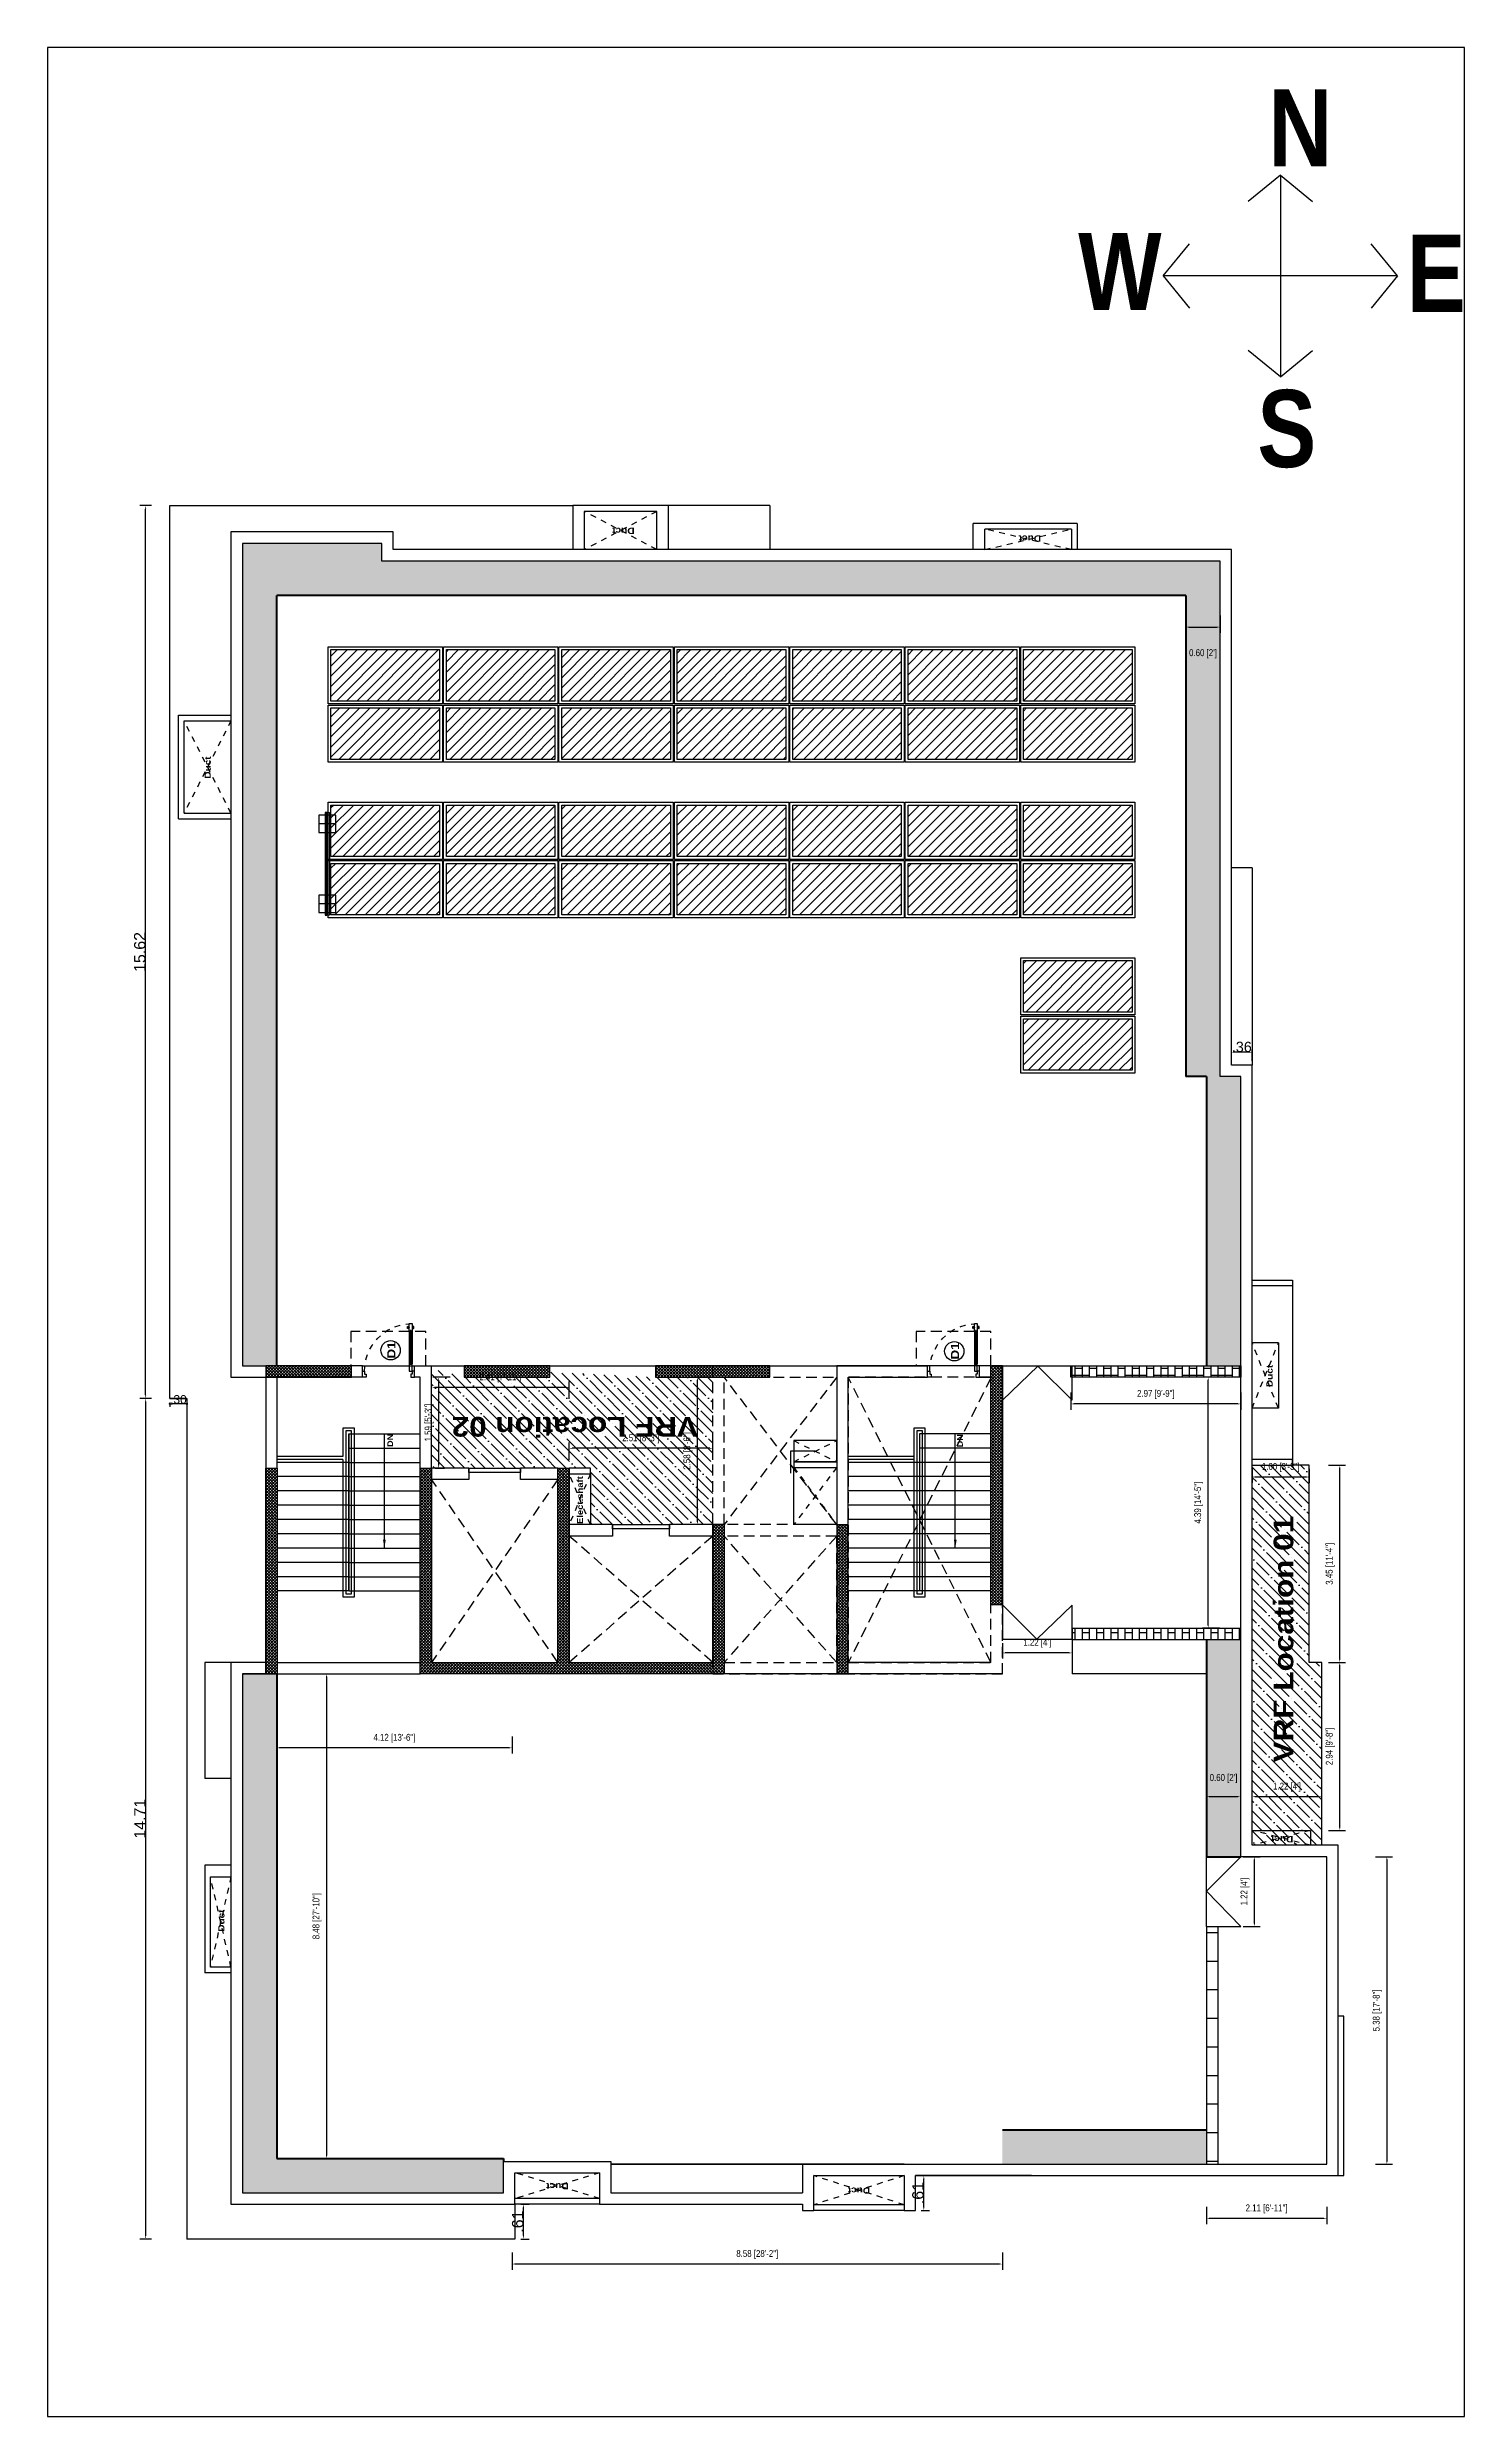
# Model space of a CAD drawing. Extents: x 3087.9 to 3165.6, y -1510.5 to -1469.
# Drawn here: x 3087.92 to 3112.73, y -1510.45 to -1469 of the extents above; entities that cross this region are included whole.
import ezdxf
from ezdxf.enums import TextEntityAlignment as Align

# ---------------------------------------------------------------- set-up
doc = ezdxf.new("R2010")
doc.units = 0
doc.header["$LTSCALE"] = 0.25
doc.header["$MEASUREMENT"] = 0
doc.linetypes.add('DASHED2', pattern=[0.375, 0.25, -0.125])
doc.linetypes.add('HIDDEN', pattern=[0.375, 0.25, -0.125])
doc.layers.get('0').update_dxf_attribs({"linetype": 'CONTINUOUS'})
doc.layers.get('DEFPOINTS').update_dxf_attribs({"linetype": 'CONTINUOUS'})
for name, color, linetype, lineweight in [('Carparking', 32, 'CONTINUOUS', 13), ('DNR_Wall Dimensions', 25, 'CONTINUOUS', 25), ('Misc-2', 175, 'CONTINUOUS', 9), ('Text-Room', 7, 'CONTINUOUS', 25)]:
    doc.layers.add(name, color=color, linetype=linetype, lineweight=lineweight)
for name, color, linetype in [('Column', 6, 'CONTINUOUS'), ('DIM', 251, 'CONTINUOUS'), ('furniture', 32, 'CONTINUOUS'), ('hat-roof', 251, 'CONTINUOUS'), ('J', 25, 'CONTINUOUS'), ('Joinery', 132, 'CONTINUOUS'), ('Joynery Text', 3, 'CONTINUOUS'), ('steps', 32, 'CONTINUOUS'), ('Tiles', 175, 'CONTINUOUS'), ('TITLE', 157, 'CONTINUOUS'), ('TOILET DUCT', 40, 'CONTINUOUS'), ('Wall', 1, 'CONTINUOUS')]:
    doc.layers.add(name, color=color, linetype=linetype)
doc.styles.add('AR', font='arial.ttf')
doc.styles.add('AR BLK', font='ariblk.ttf')
doc.styles.add('ar narrow', font='')
doc.styles.add('SP', font='swisscb.ttf')
doc.styles.add('SVN', font='arialbd.ttf')
doc.styles.get('ar narrow').set_extended_font_data('Arial Narrow')
doc.dimstyles.new('DIM-BREAKUPS', dxfattribs={"dimtxt": 0.12, "dimasz": 0.05, "dimexe": 0.1, "dimexo": 0.0625, "dimgap": 0.09, "dimtad": 1, "dimzin": 0, "dimdsep": 46, "dimtxsty": 'ar narrow', "dimcen": 0.09, "dimclrd": 8, "dimclre": 8, "dimclrt": 7, "dimaunit": 1, "dimadec": 3, "dimazin": 0, "dimtfac": 1, "dimtofl": 0, "dimtmove": 2, "dimatfit": 3, "dimfxl": 1, "dimtolj": 1, "dimtzin": 0, "dimarcsym": 0})
doc.dimstyles.new('METER', dxfattribs={"dimtxt": 0.6, "dimasz": 0.23, "dimexe": 0.1, "dimexo": 0.2, "dimgap": 0.05, "dimtad": 1, "dimlfac": -1, "dimzin": 4, "dimdsep": 46, "dimtxsty": 'SVN', "dimcen": 0.09, "dimdle": 0.1, "dimclrd": 8, "dimclre": 8, "dimclrt": 3, "dimazin": 0, "dimtfac": 0.5, "dimtofl": 0, "dimtmove": 1, "dimatfit": 3, "dimfxl": 0.2, "dimfxlon": 1, "dimtolj": 1, "dimtzin": 0, "dimlwd": -1, "dimlwe": -1, "dimarcsym": 0})
doc.dimstyles.new('VP', dxfattribs={"dimtxt": 0.23, "dimasz": 0.04, "dimexe": 0.05, "dimexo": 0.075, "dimgap": 0, "dimtad": 1, "dimlfac": -1, "dimzin": 4, "dimdsep": 46, "dimtxsty": 'ar narrow', "dimblk": 'DOT', "dimcen": 0.09, "dimdle": 0.1, "dimclrd": 8, "dimclre": 251, "dimclrt": 4, "dimaunit": 1, "dimadec": 0, "dimazin": 0, "dimtfac": 0.5, "dimtofl": 0, "dimtmove": 2, "dimatfit": 3, "dimfxl": 0.15, "dimtolj": 1, "dimtzin": 0, "dimarcsym": 0})
pattern_1 = [(135, (1579.12242, -4439.23957), (-0.176776695, -0.176776695), []), (135, (1579.12242, -4439.0628), (-0.176776695, -0.176776695), [0.3125, -0.0625, 0, -0.0625])]
pattern_2 = [(90, (1620.66196, -4439.23957), (-0.125, 8e-18), []), (180, (1620.66196, -4439.23957), (-3e-17, -0.25), [0.125, -0.125]), (180, (1620.66196, -4439.11457), (-3e-17, -0.25), [-0.125, 0.125])]
pattern_3 = [(90, (1620.66196, -4439.23957), (-0.25, 2e-17), []), (180, (1620.66196, -4439.23957), (-6e-17, -0.5), [0.25, -0.25]), (180, (1620.66196, -4438.98957), (-6e-17, -0.5), [-0.25, 0.25])]

msp = doc.modelspace()

# ---------------------------------------------------------------- texts
at = {"layer": 'Joynery Text', "style": 'AR BLK'}
for p in [(3093.942, -1491.792), (3103.806, -1491.809)]:
    msp.add_text('D1', height=0.144, rotation=90, dxfattribs=at).set_placement(p, align=Align.MIDDLE_CENTER)
at = {"layer": 'Joynery Text', "color": 2, "linetype": 'ByBlock', "char_height": 1.35, "attachment_point": 1, "style": 'SP'}
for s, insert in [('N', (3109.292, -1469.733)), ('W', (3105.962, -1472.245)), ('E', (3111.712, -1472.279)), ('S', (3109.098, -1474.994))]:
    msp.add_mtext_dynamic_manual_height_columns(s, width=13, gutter_width=45, heights=[0], dxfattribs=dict(at, insert=insert))
at = {"layer": 'Text-Room', "style": 'AR BLK'}
for s, height, rotation, p in [('Duct', 0.11, 180, (3098.198, -1477.405)), ('Duct', 0.11, 180, (3105.312, -1477.539)), ('Duct', 0.11, 90, (3090.783, -1481.796)), ('DN', 0.1, 90, (3093.972, -1493.489)), ('DN', 0.1, 90, (3103.944, -1493.495)), ('Duct', 0.11, 90, (3091.022, -1501.971)), ('Duct', 0.11, 180, (3097.045, -1506.37)), ('Duct', 0.11, 180, (3102.32, -1506.446))]:
    msp.add_text(s, height=height, rotation=rotation, dxfattribs=at).set_placement(p)
at = {"layer": 'Text-Room', "color": 4, "style": 'AR BLK'}
for s, rotation, p in [('VRF Location 02', 180, (3099.309, -1492.963)), ('VRF Location 01', 90, (3109.727, -1499.006))]:
    msp.add_text(s, height=0.34415, rotation=rotation, dxfattribs=at).set_placement(p)
at = {"layer": 'Text-Room', "color": 230, "style": 'AR BLK'}
msp.add_text(' Elect.shaft ', height=0.10372, rotation=90, dxfattribs=at).set_placement((3097.295, -1494.884))
at = {"layer": 'TOILET DUCT', "color": 0, "style": 'AR BLK'}
for rotation, p in [(90, (3109.366, -1492.442)), (180, (3109.726, -1500.298))]:
    msp.add_text('Duct', height=0.11, rotation=rotation, dxfattribs=at).set_placement(p)

# ---------------------------------------------------------------- blocks, each defined once
blk = doc.blocks.new('_Dot')
at = {"color": 0, "linetype": 'ByBlock', "lineweight": -2}
blk.add_line((-0.5, 0), (-1, 0), dxfattribs=at)
at = {"color": 0, "linetype": 'ByBlock', "const_width": 0.5}
blk.add_lwpolyline([(-0.25, 0, 1), (0.25, 0, 1)], format="xyb", close=True, dxfattribs=at)
blk = doc.blocks.new('A$C227663BE')
at = {"layer": 'J'}
for p, q in [((3.1, 31.9), (3.1, 9.3)), ((5.1, 31.9), (5.1, 9.3))]:
    blk.add_line(p, q, dxfattribs=at)
for points in [[(2.3, 33.9), (2.1, 33.7, -0.443716), (1.9, 33.9), (1.9, 35.1, -0.443716), (2.1, 35.2), (2.3, 35.1, -0.385314), (2.5, 35), (2.5, 34, -0.385314)], [(5.9, 33.9), (6.1, 33.7, 0.443716), (6.3, 33.9), (6.3, 35.1, 0.443716), (6.1, 35.2), (5.9, 35.1, 0.385314), (5.8, 35), (5.8, 34, 0.385314)]]:
    blk.add_lwpolyline(points, format="xyb", close=True, dxfattribs=at)
for points in [[(3.1, 34.3), (2.5, 34.3), (2.5, 34.6), (3.1, 34.6)], [(5.1, 34.3), (5.8, 34.3), (5.8, 34.6), (5.1, 34.6)]]:
    blk.add_lwpolyline(points, close=True, dxfattribs=at)
at = {"layer": 'J', "color": 32}
for points in [[(4.4, 31.9), (5.1, 31.9), (5.1, 37.1), (3.1, 37.1), (3.1, 31.9), (3.8, 31.9), (3.8, 32.4), (4.4, 32.4), (4.4, 31.9)], [(3.1, 4.1), (3.1, 2.1), (4.1, 2.1), (4.1, 0), (1.5, 0), (1.5, 4.1), (3.1, 4.1)], [(4.4, 9.3), (5.1, 9.3), (5.1, 4.1), (3.1, 4.1), (3.1, 9.3), (3.8, 9.3), (3.8, 8.8), (4.4, 8.8), (4.4, 9.3)], [(36, 4.1), (36, 2.1), (35, 2.1), (35, 0), (37.5, 0), (37.5, 4.1), (36, 4.1)]]:
    blk.add_lwpolyline(points, dxfattribs=at)
at = {"layer": 'J', "color": 252, "linetype": 'HIDDEN', "ltscale": 0.8}
blk.add_arc((3.3, 4.4), 32.7, 359.5966, 86.7082, dxfattribs=at)
at = {"layer": 'J'}
for centre, start, end in [((4, 32), 186.4342, 273.2898), ((4.3, 32), 266.7102, 353.5658), ((4, 9.2), 86.7102, 173.5658), ((4.3, 9.2), 6.4342, 93.2898)]:
    blk.add_arc(centre, 0.424, start, end, dxfattribs=at)
at = {"layer": 'Joinery'}
for p, q in [((4, 32.4), (4, 8.8)), ((4.1, 32.4), (4.1, 8.8)), ((4.2, 32.4), (4.2, 8.8))]:
    blk.add_line(p, q, dxfattribs=at)
blk = doc.blocks.new('*D138')
at = {"layer": 'DEFPOINTS', "color": 0, "linetype": 'ByBlock', "transparency": 16777216}
for p in [(3103.116, -1506.238), (3103.261, -1506.238), (3103.116, -1506.848)]:
    blk.add_point(p, dxfattribs=at)
at = {"layer": 'DIM', "color": 8, "linetype": 'Continuous', "transparency": 16777216}
for p, q in [((3103.216, -1506.238), (3103.361, -1506.238)), ((3103.261, -1506.788), (3103.261, -1506.298)), ((3103.216, -1506.848), (3103.361, -1506.848))]:
    blk.add_line(p, q, dxfattribs=at)
at = {"layer": 'DIM', "color": 8, "linetype": 'ByBlock', "transparency": 16777216}
for points in [[(3103.251, -1506.298), (3103.271, -1506.298), (3103.261, -1506.238)], [(3103.251, -1506.788), (3103.271, -1506.788), (3103.261, -1506.848)]]:
    blk.add_solid(points, dxfattribs=at)
at = {"layer": 'DIM', "color": 3, "linetype": 'ByBlock', "transparency": 16777216, "insert": (3103.159, -1506.543), "char_height": 0.2, "attachment_point": 5, "rotation": 90, "style": 'AR'}
blk.add_mtext('\\A1;.61', dxfattribs=at)
blk = doc.blocks.new('*D139')
at = {"layer": 'DEFPOINTS', "color": 0, "transparency": 16777216}
for p in [(3108.646, -1486.582), (3108.646, -1486.808), (3109.006, -1486.808)]:
    blk.add_point(p, dxfattribs=at)
at = {"layer": 'DIM', "color": 251, "linetype": 'ByBlock', "lineweight": -2, "transparency": 16777216}
for p, q in [((3108.646, -1486.733), (3108.646, -1486.532)), ((3109.006, -1486.733), (3109.006, -1486.532))]:
    blk.add_line(p, q, dxfattribs=at)
at = {"layer": 'DIM', "color": 8, "lineweight": -2, "transparency": 16777216}
blk.add_line((3108.966, -1486.582), (3108.686, -1486.582), dxfattribs=at)
at = {"layer": 'DIM', "color": 8, "transparency": 16777216}
for points in [[(3108.686, -1486.576), (3108.686, -1486.589), (3108.646, -1486.582)], [(3108.966, -1486.576), (3108.966, -1486.589), (3109.006, -1486.582)]]:
    blk.add_solid(points, dxfattribs=at)
at = {"layer": 'DIM', "color": 7, "transparency": 16777216, "insert": (3108.826, -1486.49), "char_height": 0.18, "attachment_point": 5, "style": 'AR'}
blk.add_mtext('\\A1;.36', dxfattribs=at)
blk = doc.blocks.new('*D140')
at = {"layer": 'DEFPOINTS', "color": 0, "linetype": 'ByBlock', "transparency": 16777216}
for p in [(3089.643, -1477.018), (3090.066, -1477.018), (3090.066, -1492.638)]:
    blk.add_point(p, dxfattribs=at)
at = {"layer": 'DIM', "color": 8, "linetype": 'Continuous', "transparency": 16777216}
for p, q in [((3089.743, -1477.018), (3089.543, -1477.018)), ((3089.643, -1492.578), (3089.643, -1477.078)), ((3089.743, -1492.638), (3089.543, -1492.638))]:
    blk.add_line(p, q, dxfattribs=at)
at = {"layer": 'DIM', "color": 8, "linetype": 'ByBlock', "transparency": 16777216}
for points in [[(3089.633, -1477.078), (3089.653, -1477.078), (3089.643, -1477.018)], [(3089.633, -1492.578), (3089.653, -1492.578), (3089.643, -1492.638)]]:
    blk.add_solid(points, dxfattribs=at)
at = {"layer": 'DIM', "color": 3, "linetype": 'ByBlock', "transparency": 16777216, "insert": (3089.541, -1484.828), "char_height": 0.2, "attachment_point": 5, "rotation": 90, "style": 'AR'}
blk.add_mtext('\\A1;15.62', dxfattribs=at)
blk = doc.blocks.new('*D141')
at = {"layer": 'DEFPOINTS', "color": 0, "linetype": 'ByBlock', "transparency": 16777216}
for p in [(3090.366, -1492.638), (3089.643, -1507.348), (3090.366, -1507.348)]:
    blk.add_point(p, dxfattribs=at)
at = {"layer": 'DIM', "color": 8, "linetype": 'Continuous', "transparency": 16777216}
for p, q in [((3089.743, -1492.638), (3089.543, -1492.638)), ((3089.643, -1492.698), (3089.643, -1507.288)), ((3089.743, -1507.348), (3089.543, -1507.348))]:
    blk.add_line(p, q, dxfattribs=at)
at = {"layer": 'DIM', "color": 8, "linetype": 'ByBlock', "transparency": 16777216}
for points in [[(3089.633, -1492.698), (3089.653, -1492.698), (3089.643, -1492.638)], [(3089.633, -1507.288), (3089.653, -1507.288), (3089.643, -1507.348)]]:
    blk.add_solid(points, dxfattribs=at)
at = {"layer": 'DIM', "color": 3, "linetype": 'ByBlock', "transparency": 16777216, "insert": (3089.542, -1499.993), "char_height": 0.2, "attachment_point": 5, "rotation": 90, "style": 'AR'}
blk.add_mtext('\\A1;14.71', dxfattribs=at)
blk = doc.blocks.new('*D142')
at = {"layer": 'DEFPOINTS', "color": 0, "transparency": 16777216}
for p in [(3090.066, -1492.638), (3090.066, -1492.734), (3090.366, -1492.638)]:
    blk.add_point(p, dxfattribs=at)
at = {"layer": 'DIM', "color": 251, "linetype": 'ByBlock', "lineweight": -2, "transparency": 16777216}
for p, q in [((3090.066, -1492.713), (3090.066, -1492.784)), ((3090.366, -1492.713), (3090.366, -1492.784))]:
    blk.add_line(p, q, dxfattribs=at)
at = {"layer": 'DIM', "color": 8, "lineweight": -2, "transparency": 16777216}
blk.add_line((3090.326, -1492.734), (3090.106, -1492.734), dxfattribs=at)
at = {"layer": 'DIM', "color": 8, "lineweight": -2, "transparency": 16777216, "xscale": 0.04, "yscale": 0.04, "zscale": 0.04, "rotation": 180}
blk.add_blockref('_Dot', (3090.066, -1492.734), dxfattribs=at)
at = {"layer": 'DIM', "color": 8, "lineweight": -2, "transparency": 16777216, "xscale": 0.04, "yscale": 0.04, "zscale": 0.04}
blk.add_blockref('_Dot', (3090.366, -1492.734), dxfattribs=at)
at = {"layer": 'DIM', "color": 7, "transparency": 16777216, "insert": (3090.216, -1492.657), "char_height": 0.15, "attachment_point": 5, "style": 'AR'}
blk.add_mtext('\\A1;.30', dxfattribs=at)
blk = doc.blocks.new('*D143')
at = {"layer": 'DEFPOINTS', "color": 0, "linetype": 'ByBlock', "transparency": 16777216}
for p in [(3096.106, -1506.738), (3096.257, -1506.738), (3096.106, -1507.348)]:
    blk.add_point(p, dxfattribs=at)
at = {"layer": 'DIM', "color": 8, "linetype": 'Continuous', "transparency": 16777216}
for p, q in [((3096.206, -1506.738), (3096.357, -1506.738)), ((3096.257, -1507.288), (3096.257, -1506.798)), ((3096.206, -1507.348), (3096.357, -1507.348))]:
    blk.add_line(p, q, dxfattribs=at)
at = {"layer": 'DIM', "color": 8, "linetype": 'ByBlock', "transparency": 16777216}
for points in [[(3096.247, -1506.798), (3096.267, -1506.798), (3096.257, -1506.738)], [(3096.247, -1507.288), (3096.267, -1507.288), (3096.257, -1507.348)]]:
    blk.add_solid(points, dxfattribs=at)
at = {"layer": 'DIM', "color": 3, "linetype": 'ByBlock', "transparency": 16777216, "insert": (3096.155, -1507.043), "char_height": 0.2, "attachment_point": 5, "rotation": 90, "style": 'AR'}
blk.add_mtext('\\A1;.61', dxfattribs=at)
blk = doc.blocks.new('*D144')
at = {"layer": 'DEFPOINTS', "color": 0, "linetype": 'ByBlock', "transparency": 16777216}
for p in [(3108.446, -1477.988), (3107.846, -1478.588), (3108.446, -1479.143)]:
    blk.add_point(p, dxfattribs=at)
at = {"layer": 'Wall', "color": 8, "linetype": 'Continuous', "lineweight": -2, "transparency": 16777216}
for p, q in [((3107.846, -1478.943), (3107.846, -1479.243)), ((3108.446, -1478.943), (3108.446, -1479.243)), ((3107.896, -1479.143), (3108.396, -1479.143))]:
    blk.add_line(p, q, dxfattribs=at)
at = {"layer": 'Wall', "color": 8, "linetype": 'ByBlock', "transparency": 16777216}
for points in [[(3107.896, -1479.135), (3107.896, -1479.151), (3107.846, -1479.143)], [(3108.396, -1479.135), (3108.396, -1479.151), (3108.446, -1479.143)]]:
    blk.add_solid(points, dxfattribs=at)
at = {"layer": 'Wall', "color": 7, "linetype": 'ByBlock', "transparency": 16777216, "insert": (3108.146, -1479.609), "char_height": 0.12, "attachment_point": 5, "style": 'ar narrow'}
blk.add_mtext("\\A1;0.60 [2']", dxfattribs=at)
blk = doc.blocks.new('*D145')
at = {"layer": 'DEFPOINTS', "color": 0, "linetype": 'ByBlock', "transparency": 16777216}
for p in [(3108.806, -1499.602), (3108.206, -1500.658), (3108.806, -1500.658)]:
    blk.add_point(p, dxfattribs=at)
at = {"layer": 'Wall', "color": 8, "linetype": 'Continuous', "lineweight": -2, "transparency": 16777216}
for p, q in [((3108.206, -1499.802), (3108.206, -1499.502)), ((3108.256, -1499.602), (3108.756, -1499.602)), ((3108.806, -1499.802), (3108.806, -1499.502))]:
    blk.add_line(p, q, dxfattribs=at)
at = {"layer": 'Wall', "color": 8, "linetype": 'ByBlock', "transparency": 16777216}
for points in [[(3108.256, -1499.594), (3108.256, -1499.61), (3108.206, -1499.602)], [(3108.756, -1499.594), (3108.756, -1499.61), (3108.806, -1499.602)]]:
    blk.add_solid(points, dxfattribs=at)
at = {"layer": 'Wall', "color": 7, "linetype": 'ByBlock', "transparency": 16777216, "insert": (3108.506, -1499.29), "char_height": 0.12, "attachment_point": 5, "style": 'ar narrow'}
blk.add_mtext("\\A1;0.60 [2']", dxfattribs=at)
blk = doc.blocks.new('*D149')
at = {"layer": 'DEFPOINTS', "color": 0, "linetype": 'ByBlock', "transparency": 16777216}
for p in [(3108.238, -1492.268), (3108.806, -1492.268), (3108.806, -1496.658)]:
    blk.add_point(p, dxfattribs=at)
at = {"layer": 'Wall', "color": 8, "linetype": 'Continuous', "lineweight": -2, "transparency": 16777216}
for p, q in [((3108.438, -1492.268), (3108.138, -1492.268)), ((3108.238, -1496.608), (3108.238, -1492.318)), ((3108.438, -1496.658), (3108.138, -1496.658))]:
    blk.add_line(p, q, dxfattribs=at)
at = {"layer": 'Wall', "color": 8, "linetype": 'ByBlock', "transparency": 16777216}
for points in [[(3108.229, -1492.318), (3108.246, -1492.318), (3108.238, -1492.268)], [(3108.229, -1496.608), (3108.246, -1496.608), (3108.238, -1496.658)]]:
    blk.add_solid(points, dxfattribs=at)
at = {"layer": 'Wall', "color": 7, "linetype": 'ByBlock', "transparency": 16777216, "insert": (3108.071, -1494.463), "char_height": 0.12, "attachment_point": 5, "rotation": 90, "style": 'ar narrow'}
blk.add_mtext('\\A1;4.39 [14\'-5"]', dxfattribs=at)
blk = doc.blocks.new('*D150')
at = {"layer": 'DEFPOINTS', "color": 0, "linetype": 'ByBlock', "transparency": 16777216}
for p in [(3105.836, -1492.268), (3108.806, -1492.268), (3105.836, -1492.736)]:
    blk.add_point(p, dxfattribs=at)
at = {"layer": 'Wall', "color": 8, "linetype": 'Continuous', "lineweight": -2, "transparency": 16777216}
for p, q in [((3105.836, -1492.536), (3105.836, -1492.836)), ((3108.756, -1492.736), (3105.886, -1492.736)), ((3108.806, -1492.536), (3108.806, -1492.836))]:
    blk.add_line(p, q, dxfattribs=at)
at = {"layer": 'Wall', "color": 8, "linetype": 'ByBlock', "transparency": 16777216}
for points in [[(3105.886, -1492.727), (3105.886, -1492.744), (3105.836, -1492.736)], [(3108.756, -1492.727), (3108.756, -1492.744), (3108.806, -1492.736)]]:
    blk.add_solid(points, dxfattribs=at)
at = {"layer": 'Wall', "color": 7, "linetype": 'ByBlock', "transparency": 16777216, "insert": (3107.321, -1492.569), "char_height": 0.12, "attachment_point": 5, "style": 'ar narrow'}
blk.add_mtext('\\A1;2.97 [9\'-9"]', dxfattribs=at)
blk = doc.blocks.new('*D152')
at = {"layer": 'DEFPOINTS', "color": 0, "linetype": 'ByBlock', "transparency": 16777216}
for p in [(3091.936, -1497.458), (3096.056, -1497.458), (3091.936, -1498.753)]:
    blk.add_point(p, dxfattribs=at)
at = {"layer": 'Wall', "color": 8, "linetype": 'Continuous', "lineweight": -2, "transparency": 16777216}
for p, q in [((3091.936, -1498.553), (3091.936, -1498.853)), ((3096.056, -1498.553), (3096.056, -1498.853)), ((3096.006, -1498.753), (3091.986, -1498.753))]:
    blk.add_line(p, q, dxfattribs=at)
at = {"layer": 'Wall', "color": 8, "linetype": 'ByBlock', "transparency": 16777216}
for points in [[(3091.986, -1498.745), (3091.986, -1498.762), (3091.936, -1498.753)], [(3096.006, -1498.745), (3096.006, -1498.762), (3096.056, -1498.753)]]:
    blk.add_solid(points, dxfattribs=at)
at = {"layer": 'Wall', "color": 7, "linetype": 'ByBlock', "transparency": 16777216, "insert": (3093.996, -1498.587), "char_height": 0.12, "attachment_point": 5, "style": 'ar narrow'}
blk.add_mtext('\\A1;4.12 [13\'-6"]', dxfattribs=at)
blk = doc.blocks.new('*D153')
at = {"layer": 'DEFPOINTS', "color": 0, "linetype": 'ByBlock', "transparency": 16777216}
for p in [(3091.946, -1497.458), (3091.936, -1505.938), (3092.808, -1505.938)]:
    blk.add_point(p, dxfattribs=at)
at = {"layer": 'Wall', "color": 8, "linetype": 'Continuous', "lineweight": -2, "transparency": 16777216}
for p, q in [((3092.608, -1497.458), (3092.908, -1497.458)), ((3092.808, -1497.508), (3092.808, -1505.888)), ((3092.608, -1505.938), (3092.908, -1505.938))]:
    blk.add_line(p, q, dxfattribs=at)
at = {"layer": 'Wall', "color": 8, "linetype": 'ByBlock', "transparency": 16777216}
for points in [[(3092.8, -1497.508), (3092.817, -1497.508), (3092.808, -1497.458)], [(3092.8, -1505.888), (3092.817, -1505.888), (3092.808, -1505.938)]]:
    blk.add_solid(points, dxfattribs=at)
at = {"layer": 'Wall', "color": 7, "linetype": 'ByBlock', "transparency": 16777216, "insert": (3092.642, -1501.698), "char_height": 0.12, "attachment_point": 5, "rotation": 90, "style": 'ar narrow'}
blk.add_mtext('\\A1;8.48 [27\'-10"]', dxfattribs=at)
blk = doc.blocks.new('*D155')
at = {"layer": 'DEFPOINTS', "color": 0, "linetype": 'ByBlock', "transparency": 16777216}
for p in [(3096.056, -1505.988), (3104.636, -1506.036), (3096.056, -1507.785)]:
    blk.add_point(p, dxfattribs=at)
at = {"layer": 'Wall', "color": 8, "linetype": 'Continuous', "lineweight": -2, "transparency": 16777216}
for p, q in [((3096.056, -1507.585), (3096.056, -1507.885)), ((3104.636, -1507.585), (3104.636, -1507.885)), ((3104.586, -1507.785), (3096.106, -1507.785))]:
    blk.add_line(p, q, dxfattribs=at)
at = {"layer": 'Wall', "color": 8, "linetype": 'ByBlock', "transparency": 16777216}
for points in [[(3096.106, -1507.777), (3096.106, -1507.793), (3096.056, -1507.785)], [(3104.586, -1507.777), (3104.586, -1507.793), (3104.636, -1507.785)]]:
    blk.add_solid(points, dxfattribs=at)
at = {"layer": 'Wall', "color": 7, "linetype": 'ByBlock', "transparency": 16777216, "insert": (3100.346, -1507.618), "char_height": 0.12, "attachment_point": 5, "style": 'ar narrow'}
blk.add_mtext('\\A1;8.58 [28\'-2"]', dxfattribs=at)
blk = doc.blocks.new('*D157')
at = {"layer": 'DEFPOINTS', "color": 0, "linetype": 'ByBlock', "transparency": 16777216}
for p in [(3108.206, -1506.038), (3110.311, -1506.038), (3108.206, -1506.987)]:
    blk.add_point(p, dxfattribs=at)
at = {"layer": 'Wall', "color": 8, "linetype": 'Continuous', "lineweight": -2, "transparency": 16777216}
for p, q in [((3108.206, -1506.787), (3108.206, -1507.087)), ((3110.311, -1506.787), (3110.311, -1507.087)), ((3110.261, -1506.987), (3108.256, -1506.987))]:
    blk.add_line(p, q, dxfattribs=at)
at = {"layer": 'Wall', "color": 8, "linetype": 'ByBlock', "transparency": 16777216}
for points in [[(3108.256, -1506.978), (3108.256, -1506.995), (3108.206, -1506.987)], [(3110.261, -1506.978), (3110.261, -1506.995), (3110.311, -1506.987)]]:
    blk.add_solid(points, dxfattribs=at)
at = {"layer": 'Wall', "color": 7, "linetype": 'ByBlock', "transparency": 16777216, "insert": (3109.259, -1506.82), "char_height": 0.12, "attachment_point": 5, "style": 'ar narrow'}
blk.add_mtext('\\A1;2.11 [6\'-11"]', dxfattribs=at)
blk = doc.blocks.new('*D158')
at = {"layer": 'DEFPOINTS', "color": 0, "linetype": 'ByBlock', "transparency": 16777216}
for p in [(3110.311, -1500.658), (3110.311, -1506.038), (3111.364, -1506.038)]:
    blk.add_point(p, dxfattribs=at)
at = {"layer": 'Wall', "color": 8, "linetype": 'Continuous', "lineweight": -2, "transparency": 16777216}
for p, q in [((3111.164, -1500.658), (3111.464, -1500.658)), ((3111.364, -1500.708), (3111.364, -1505.988)), ((3111.164, -1506.038), (3111.464, -1506.038))]:
    blk.add_line(p, q, dxfattribs=at)
at = {"layer": 'Wall', "color": 8, "linetype": 'ByBlock', "transparency": 16777216}
for points in [[(3111.355, -1500.708), (3111.372, -1500.708), (3111.364, -1500.658)], [(3111.355, -1505.988), (3111.372, -1505.988), (3111.364, -1506.038)]]:
    blk.add_solid(points, dxfattribs=at)
at = {"layer": 'Wall', "color": 7, "linetype": 'ByBlock', "transparency": 16777216, "insert": (3111.197, -1503.348), "char_height": 0.12, "attachment_point": 5, "rotation": 90, "style": 'ar narrow'}
blk.add_mtext('\\A1;5.38 [17\'-8"]', dxfattribs=at)
blk = doc.blocks.new('*D159')
at = {"layer": 'DEFPOINTS', "color": 0, "linetype": 'ByBlock', "transparency": 16777216}
for p in [(3104.636, -1496.858), (3105.856, -1496.858), (3104.636, -1497.092)]:
    blk.add_point(p, dxfattribs=at)
at = {"layer": 'Wall', "color": 8, "linetype": 'Continuous', "lineweight": -2, "transparency": 16777216}
for p, q in [((3104.636, -1496.92), (3104.636, -1497.192)), ((3105.856, -1496.92), (3105.856, -1497.192)), ((3105.806, -1497.092), (3104.686, -1497.092))]:
    blk.add_line(p, q, dxfattribs=at)
at = {"layer": 'Wall', "color": 8, "linetype": 'ByBlock', "transparency": 16777216}
for points in [[(3104.686, -1497.084), (3104.686, -1497.101), (3104.636, -1497.092)], [(3105.806, -1497.084), (3105.806, -1497.101), (3105.856, -1497.092)]]:
    blk.add_solid(points, dxfattribs=at)
at = {"layer": 'Wall', "color": 7, "linetype": 'ByBlock', "transparency": 16777216, "insert": (3105.246, -1496.925), "char_height": 0.12, "attachment_point": 5, "style": 'ar narrow'}
blk.add_mtext("\\A1;1.22 [4']", dxfattribs=at)
blk = doc.blocks.new('*D160')
at = {"layer": 'DEFPOINTS', "color": 0, "linetype": 'ByBlock', "transparency": 16777216}
for p in [(3108.206, -1500.658), (3109.049, -1500.658), (3108.206, -1501.878)]:
    blk.add_point(p, dxfattribs=at)
at = {"layer": 'Wall', "color": 8, "linetype": 'Continuous', "lineweight": -2, "transparency": 16777216}
for p, q in [((3108.849, -1500.658), (3109.149, -1500.658)), ((3109.049, -1501.828), (3109.049, -1500.708)), ((3108.849, -1501.878), (3109.149, -1501.878))]:
    blk.add_line(p, q, dxfattribs=at)
at = {"layer": 'Wall', "color": 8, "linetype": 'ByBlock', "transparency": 16777216}
for points in [[(3109.041, -1500.708), (3109.058, -1500.708), (3109.049, -1500.658)], [(3109.041, -1501.828), (3109.058, -1501.828), (3109.049, -1501.878)]]:
    blk.add_solid(points, dxfattribs=at)
at = {"layer": 'Wall', "color": 7, "linetype": 'ByBlock', "transparency": 16777216, "insert": (3108.882, -1501.268), "char_height": 0.12, "attachment_point": 5, "rotation": 90, "style": 'ar narrow'}
blk.add_mtext("\\A1;1.22 [4']", dxfattribs=at)
blk = doc.blocks.new('*D162')
at = {"layer": 'DEFPOINTS', "color": 0, "linetype": 'ByBlock', "transparency": 16777216}
for p in [(3109.006, -1499.608), (3109.006, -1500.458), (3110.226, -1500.458)]:
    blk.add_point(p, dxfattribs=at)
at = {"layer": 'Wall', "color": 8, "linetype": 'Continuous', "lineweight": -2, "transparency": 16777216}
for p, q in [((3109.006, -1499.808), (3109.006, -1499.508)), ((3110.176, -1499.608), (3109.056, -1499.608)), ((3110.226, -1499.808), (3110.226, -1499.508))]:
    blk.add_line(p, q, dxfattribs=at)
at = {"layer": 'Wall', "color": 8, "linetype": 'ByBlock', "transparency": 16777216}
for points in [[(3109.056, -1499.6), (3109.056, -1499.616), (3109.006, -1499.608)], [(3110.176, -1499.6), (3110.176, -1499.616), (3110.226, -1499.608)]]:
    blk.add_solid(points, dxfattribs=at)
at = {"layer": 'Wall', "color": 7, "linetype": 'ByBlock', "transparency": 16777216, "insert": (3109.616, -1499.441), "char_height": 0.12, "attachment_point": 5, "style": 'ar narrow'}
blk.add_mtext("\\A1;1.22 [4']", dxfattribs=at)
blk = doc.blocks.new('*D163')
at = {"layer": 'DEFPOINTS', "color": 0, "linetype": 'ByBlock', "transparency": 16777216}
for p in [(3110.006, -1497.258), (3110.54, -1497.258), (3110.026, -1500.198)]:
    blk.add_point(p, dxfattribs=at)
at = {"layer": 'Wall', "color": 8, "linetype": 'Continuous', "lineweight": -2, "transparency": 16777216}
for p, q in [((3110.34, -1497.258), (3110.64, -1497.258)), ((3110.54, -1500.148), (3110.54, -1497.308)), ((3110.34, -1500.198), (3110.64, -1500.198))]:
    blk.add_line(p, q, dxfattribs=at)
at = {"layer": 'Wall', "color": 8, "linetype": 'ByBlock', "transparency": 16777216}
for points in [[(3110.532, -1497.308), (3110.549, -1497.308), (3110.54, -1497.258)], [(3110.532, -1500.148), (3110.549, -1500.148), (3110.54, -1500.198)]]:
    blk.add_solid(points, dxfattribs=at)
at = {"layer": 'Wall', "color": 7, "linetype": 'ByBlock', "transparency": 16777216, "insert": (3110.374, -1498.728), "char_height": 0.12, "attachment_point": 5, "rotation": 90, "style": 'ar narrow'}
blk.add_mtext('\\A1;2.94 [9\'-8"]', dxfattribs=at)
blk = doc.blocks.new('*D164')
at = {"layer": 'DEFPOINTS', "color": 0, "linetype": 'ByBlock', "transparency": 16777216}
for p in [(3110.006, -1493.808), (3110.54, -1493.808), (3110.006, -1497.258)]:
    blk.add_point(p, dxfattribs=at)
at = {"layer": 'Wall', "color": 8, "linetype": 'Continuous', "lineweight": -2, "transparency": 16777216}
for p, q in [((3110.34, -1493.808), (3110.64, -1493.808)), ((3110.54, -1497.208), (3110.54, -1493.858)), ((3110.34, -1497.258), (3110.64, -1497.258))]:
    blk.add_line(p, q, dxfattribs=at)
at = {"layer": 'Wall', "color": 8, "linetype": 'ByBlock', "transparency": 16777216}
for points in [[(3110.532, -1493.858), (3110.549, -1493.858), (3110.54, -1493.808)], [(3110.532, -1497.208), (3110.549, -1497.208), (3110.54, -1497.258)]]:
    blk.add_solid(points, dxfattribs=at)
at = {"layer": 'Wall', "color": 7, "linetype": 'ByBlock', "transparency": 16777216, "insert": (3110.374, -1495.533), "char_height": 0.12, "attachment_point": 5, "rotation": 90, "style": 'ar narrow'}
blk.add_mtext('\\A1;3.45 [11\'-4"]', dxfattribs=at)
blk = doc.blocks.new('*D165')
at = {"layer": 'DEFPOINTS', "color": 0, "linetype": 'ByBlock', "transparency": 16777216}
for p in [(3109.006, -1493.808), (3110.006, -1493.808), (3110.006, -1494.014)]:
    blk.add_point(p, dxfattribs=at)
at = {"layer": 'Wall', "color": 8, "linetype": 'Continuous', "lineweight": -2, "transparency": 16777216}
for p, q in [((3109.006, -1493.87), (3109.006, -1494.114)), ((3109.056, -1494.014), (3109.956, -1494.014)), ((3110.006, -1493.87), (3110.006, -1494.114))]:
    blk.add_line(p, q, dxfattribs=at)
at = {"layer": 'Wall', "color": 8, "linetype": 'ByBlock', "transparency": 16777216}
for points in [[(3109.056, -1494.006), (3109.056, -1494.023), (3109.006, -1494.014)], [(3109.956, -1494.006), (3109.956, -1494.023), (3110.006, -1494.014)]]:
    blk.add_solid(points, dxfattribs=at)
at = {"layer": 'Wall', "color": 7, "linetype": 'ByBlock', "transparency": 16777216, "insert": (3109.506, -1493.847), "char_height": 0.12, "attachment_point": 5, "style": 'ar narrow'}
blk.add_mtext('\\A1;1.00 [3\'-3"]', dxfattribs=at)
blk = doc.blocks.new('*D166')
at = {"layer": 'DEFPOINTS', "color": 0, "linetype": 'ByBlock', "transparency": 16777216}
for p in [(3099.3, -1492.268), (3099.566, -1492.268), (3099.566, -1494.848)]:
    blk.add_point(p, dxfattribs=at)
at = {"layer": 'Wall', "color": 8, "linetype": 'Continuous', "lineweight": -2, "transparency": 16777216}
for p, q in [((3099.5, -1492.268), (3099.2, -1492.268)), ((3099.3, -1494.798), (3099.3, -1492.318)), ((3099.5, -1494.848), (3099.2, -1494.848))]:
    blk.add_line(p, q, dxfattribs=at)
at = {"layer": 'Wall', "color": 8, "linetype": 'ByBlock', "transparency": 16777216}
for points in [[(3099.291, -1492.318), (3099.308, -1492.318), (3099.3, -1492.268)], [(3099.291, -1494.798), (3099.308, -1494.798), (3099.3, -1494.848)]]:
    blk.add_solid(points, dxfattribs=at)
at = {"layer": 'Wall', "color": 7, "linetype": 'ByBlock', "transparency": 16777216, "insert": (3099.133, -1493.558), "char_height": 0.12, "attachment_point": 5, "rotation": 90, "style": 'ar narrow'}
blk.add_mtext('\\A1;2.58 [8\'-6"]', dxfattribs=at)
blk = doc.blocks.new('*D167')
at = {"layer": 'DEFPOINTS', "color": 0, "linetype": 'ByBlock', "transparency": 16777216}
for p in [(3097.056, -1493.512), (3097.056, -1494.848), (3099.566, -1494.848)]:
    blk.add_point(p, dxfattribs=at)
at = {"layer": 'Wall', "color": 8, "linetype": 'Continuous', "lineweight": -2, "transparency": 16777216}
for p, q in [((3097.056, -1493.712), (3097.056, -1493.412)), ((3099.516, -1493.512), (3097.106, -1493.512)), ((3099.566, -1493.712), (3099.566, -1493.412))]:
    blk.add_line(p, q, dxfattribs=at)
at = {"layer": 'Wall', "color": 8, "linetype": 'ByBlock', "transparency": 16777216}
for points in [[(3097.106, -1493.504), (3097.106, -1493.521), (3097.056, -1493.512)], [(3099.516, -1493.504), (3099.516, -1493.521), (3099.566, -1493.512)]]:
    blk.add_solid(points, dxfattribs=at)
at = {"layer": 'Wall', "color": 7, "linetype": 'ByBlock', "transparency": 16777216, "insert": (3098.311, -1493.346), "char_height": 0.12, "attachment_point": 5, "style": 'ar narrow'}
blk.add_mtext('\\A1;2.51 [8\'-3"]', dxfattribs=at)
blk = doc.blocks.new('*D168')
at = {"layer": 'DEFPOINTS', "color": 0, "linetype": 'ByBlock', "transparency": 16777216}
for p in [(3094.771, -1492.268), (3095.216, -1492.268), (3094.646, -1493.858)]:
    blk.add_point(p, dxfattribs=at)
at = {"layer": 'Wall', "color": 8, "linetype": 'Continuous', "lineweight": -2, "transparency": 16777216}
for p, q in [((3094.971, -1492.268), (3094.671, -1492.268)), ((3094.771, -1493.808), (3094.771, -1492.318)), ((3094.709, -1493.858), (3094.871, -1493.858))]:
    blk.add_line(p, q, dxfattribs=at)
at = {"layer": 'Wall', "color": 8, "linetype": 'ByBlock', "transparency": 16777216}
for points in [[(3094.763, -1492.318), (3094.78, -1492.318), (3094.771, -1492.268)], [(3094.763, -1493.808), (3094.78, -1493.808), (3094.771, -1493.858)]]:
    blk.add_solid(points, dxfattribs=at)
at = {"layer": 'Wall', "color": 7, "linetype": 'ByBlock', "transparency": 16777216, "insert": (3094.604, -1493.063), "char_height": 0.12, "attachment_point": 5, "rotation": 90, "style": 'ar narrow'}
blk.add_mtext('\\A1;1.59 [5\'-3"]', dxfattribs=at)
blk = doc.blocks.new('*D169')
at = {"layer": 'DEFPOINTS', "color": 0, "linetype": 'ByBlock', "transparency": 16777216}
for p in [(3097.056, -1492.445), (3094.646, -1493.858), (3097.056, -1493.858)]:
    blk.add_point(p, dxfattribs=at)
at = {"layer": 'Wall', "color": 8, "linetype": 'Continuous', "lineweight": -2, "transparency": 16777216}
for p, q in [((3094.646, -1492.645), (3094.646, -1492.345)), ((3097.056, -1492.645), (3097.056, -1492.345)), ((3094.696, -1492.445), (3097.006, -1492.445))]:
    blk.add_line(p, q, dxfattribs=at)
at = {"layer": 'Wall', "color": 8, "linetype": 'ByBlock', "transparency": 16777216}
for points in [[(3094.696, -1492.437), (3094.696, -1492.454), (3094.646, -1492.445)], [(3097.006, -1492.437), (3097.006, -1492.454), (3097.056, -1492.445)]]:
    blk.add_solid(points, dxfattribs=at)
at = {"layer": 'Wall', "color": 7, "linetype": 'ByBlock', "transparency": 16777216, "insert": (3095.851, -1492.279), "char_height": 0.12, "attachment_point": 5, "style": 'ar narrow'}
blk.add_mtext('\\A1;2.41 [7\'-11"]', dxfattribs=at)
blk = doc.blocks.new('Solar Modules')
at = {"layer": 'Joynery Text', "linetype": 'ByBlock'}
h = blk.add_hatch(dxfattribs=at)
h.set_pattern_fill('ANSI31', color=2)
h.set_pattern_definition([(45, (-3000.95818, 1487.01749), (-0.0883883476, 0.0883883476), [])])
h.paths.add_polyline_path([(1.95, 0.95), (0.05, 0.95), (0.05, 0.05), (1.95, 0.05)])
blk.add_lwpolyline([(0, 0), (0, 1), (2, 1), (2, 0), (0, 0)], dxfattribs=at)
blk.add_lwpolyline([(0.05, 0.05), (0.05, 0.95), (1.95, 0.95), (1.95, 0.05)], close=True, dxfattribs=at)

# ---------------------------------------------------------------- dimensions: what is measured, and where the dimension line sits
at = {"layer": 'DIM', "linetype": 'ByBlock'}
for base, p1, p2, picture, middle in [((3089.643, -1477.018), (3090.066, -1492.638), (3090.066, -1477.018), '*D140', (3089.541, -1484.828)), ((3089.643, -1507.348), (3090.366, -1492.638), (3090.366, -1507.348), '*D141', (3089.542, -1499.993)), ((3103.261, -1506.238), (3103.116, -1506.848), (3103.116, -1506.238), '*D138', (3103.159, -1506.543)), ((3096.257, -1506.738), (3096.106, -1507.348), (3096.106, -1506.738), '*D143', (3096.155, -1507.043))]:
    dim = msp.add_linear_dim(base=base, p1=p1, p2=p2, angle=90, dimstyle='METER', override={"dimtxt": 0.2, "dimasz": 0.06, "dimexo": 0.1, "dimgap": 0, "dimtxsty": 'AR', "dimfxl": 0.1}, dxfattribs=at)
    dim.commit()
    dim.dimension.update_dxf_attribs({"geometry": picture, "text_midpoint": middle})
at = {"layer": 'DIM', "color": 0}
for base, p1, p2, override, picture, middle in [((3108.646, -1486.582), (3109.006, -1486.808), (3108.646, -1486.808), {"dimtxt": 0.18, "dimtxsty": 'AR', "dimsah": 1, "dimclrt": 7}, '*D139', (3108.826, -1486.49)), ((3090.066, -1492.734), (3090.366, -1492.638), (3090.066, -1492.638), {"dimtxt": 0.15, "dimtxsty": 'AR', "dimclrt": 7}, '*D142', (3090.216, -1492.657))]:
    dim = msp.add_linear_dim(base=base, p1=p1, p2=p2, angle=0, dimstyle='VP', override=override, dxfattribs=at)
    dim.commit()
    dim.dimension.update_dxf_attribs({"geometry": picture, "text_midpoint": middle})
at = {"layer": 'Wall', "linetype": 'ByBlock'}
for base, p1, p2, angle, picture, middle in [((3108.446, -1479.143), (3107.846, -1478.588), (3108.446, -1477.988), 0, '*D144', (3108.146, -1479.609)), ((3094.771, -1492.268), (3094.646, -1493.858), (3095.216, -1492.268), 90, '*D168', (3094.604, -1493.063)), ((3097.056, -1492.445), (3094.646, -1493.858), (3097.056, -1493.858), 0, '*D169', (3095.851, -1492.279)), ((3099.3, -1492.268), (3099.566, -1494.848), (3099.566, -1492.268), 90, '*D166', (3099.133, -1493.558)), ((3105.836, -1492.736), (3108.806, -1492.268), (3105.836, -1492.268), 0, '*D150', (3107.321, -1492.569)), ((3108.238, -1492.268), (3108.806, -1496.658), (3108.806, -1492.268), 90, '*D149', (3108.071, -1494.463)), ((3097.056, -1493.512), (3099.566, -1494.848), (3097.056, -1494.848), 0, '*D167', (3098.311, -1493.346)), ((3110.006, -1494.014), (3109.006, -1493.808), (3110.006, -1493.808), 0, '*D165', (3109.506, -1493.847)), ((3110.54, -1493.808), (3110.006, -1497.258), (3110.006, -1493.808), 90, '*D164', (3110.374, -1495.533)), ((3104.636, -1497.092), (3105.856, -1496.858), (3104.636, -1496.858), 0, '*D159', (3105.246, -1496.925)), ((3110.54, -1497.258), (3110.026, -1500.198), (3110.006, -1497.258), 90, '*D163', (3110.374, -1498.728)), ((3091.936, -1498.753), (3096.056, -1497.458), (3091.936, -1497.458), 0, '*D152', (3093.996, -1498.587)), ((3092.808, -1505.938), (3091.946, -1497.458), (3091.936, -1505.938), 90, '*D153', (3092.642, -1501.698)), ((3108.806, -1499.602), (3108.206, -1500.658), (3108.806, -1500.658), 0, '*D145', (3108.506, -1499.29)), ((3109.006, -1499.608), (3110.226, -1500.458), (3109.006, -1500.458), 0, '*D162', (3109.616, -1499.441)), ((3109.049, -1500.658), (3108.206, -1501.878), (3108.206, -1500.658), 90, '*D160', (3108.882, -1501.268)), ((3111.364, -1506.038), (3110.311, -1500.658), (3110.311, -1506.038), 90, '*D158', (3111.197, -1503.348)), ((3096.056, -1507.785), (3104.636, -1506.036), (3096.056, -1505.988), 0, '*D155', (3100.346, -1507.618)), ((3108.206335, -1506.986676), (3110.311339, -1506.037549), (3108.206335, -1506.037549), 0, '*D157', (3109.258837, -1506.819773))]:
    dim = msp.add_linear_dim(base=base, p1=p1, p2=p2, angle=angle, dimstyle='DIM-BREAKUPS', override={"dimfxl": 0.2, "dimfxlon": 1, "dimarcsym": 1}, dxfattribs=at)
    dim.commit()
    dim.dimension.update_dxf_attribs({"geometry": picture, "text_midpoint": middle})

# ---------------------------------------------------------------- hatches: boundary and pattern name
at = {"layer": 'hat-roof', "linetype": 'ByBlock'}
h = msp.add_hatch(dxfattribs=at)
h.set_pattern_fill('ANSI37', color=218, scale=0.3, angle=90, style=0)
h.set_pattern_definition([(135, (1795.408483, -4413.876494), (-0.0265165043, -0.0265165043), []), (225, (1795.408483, -4413.876494), (0.0265165043, -0.0265165043), [])])
h.paths.add_polyline_path([(3101.936, -1494.848), (3101.936, -1497.458), (3101.736, -1497.458), (3101.736, -1494.848)])
h.paths.add_polyline_path([(3097.056, -1493.858), (3097.056, -1497.258), (3099.566, -1497.258), (3099.566, -1494.848), (3099.766, -1494.848), (3099.766, -1497.458), (3094.446, -1497.458), (3094.446, -1493.858), (3094.646, -1493.858), (3094.646, -1497.258), (3096.856, -1497.258), (3096.856, -1493.858)])
h.paths.add_polyline_path([(3091.946, -1493.858), (3091.946, -1497.458), (3091.746, -1497.458), (3091.746, -1493.858)])
h.paths.add_polyline_path([(3093.246, -1492.068), (3093.246, -1492.268), (3091.746, -1492.268), (3091.746, -1492.068)])
h.paths.add_polyline_path([(3104.636, -1496.253), (3104.436, -1496.253), (3104.436, -1492.068), (3104.636, -1492.068)])
h = msp.add_hatch(dxfattribs=at)
h.set_pattern_fill('ANSI37', color=218, scale=0.3, angle=90, style=0)
h.set_pattern_definition([(135, (1655.914293, -4441.891495), (-0.0265165043, -0.0265165043), []), (225, (1655.914293, -4441.891495), (0.0265165043, -0.0265165043), [])])
h.paths.add_polyline_path([(3098.566, -1492.268), (3100.566, -1492.268), (3100.566, -1492.068), (3098.566, -1492.068)])
h.paths.add_polyline_path([(3096.716, -1492.268), (3096.716, -1492.068), (3095.216, -1492.068), (3095.216, -1492.268)])
at = {"layer": 'Wall', "linetype": 'ByBlock'}
h = msp.add_hatch(color=96, dxfattribs=at)
h.dxf.hatch_style = 1
h.paths.add_polyline_path([(3108.206, -1487.008), (3107.846, -1487.008), (3107.846, -1478.588), (3091.936, -1478.588), (3091.936, -1492.068), (3091.746, -1492.068), (3091.336, -1492.068), (3091.336, -1477.678), (3093.776, -1477.678), (3093.776, -1477.988), (3098.586, -1477.988), (3100.566, -1477.988), (3108.446, -1477.988), (3108.446, -1480.628), (3108.446, -1483.258), (3108.446, -1487.008), (3108.806, -1487.008), (3108.806, -1492.068), (3108.206, -1492.068)])
h.paths.add_polyline_path([(3107.875, -1479.346), (3108.42, -1479.346), (3108.42, -1479.596), (3107.875, -1479.596)], flags=24)
h = msp.add_hatch(dxfattribs=at)
h.set_pattern_fill('ANSI35', color=2, angle=90)
h.set_pattern_definition(pattern_1)
h.paths.add_polyline_path([(3098.811, -1494.848), (3099.566, -1494.848), (3099.566, -1492.268), (3098.566, -1492.268), (3096.716, -1492.178), (3096.716, -1492.268), (3095.216, -1492.268), (3094.646, -1492.119), (3094.646, -1493.858), (3095.301, -1493.858), (3096.201, -1493.858), (3096.856, -1493.858), (3097.056, -1493.858), (3097.426, -1493.858), (3097.426, -1494.848), (3097.811, -1494.848)])
h = msp.add_hatch(dxfattribs=at)
h.set_pattern_fill('BRICK', scale=0.5, angle=90)
h.set_pattern_definition(pattern_2)
h.paths.add_polyline_path([(3105.836, -1492.268), (3105.836, -1492.068), (3108.806, -1492.068), (3108.806, -1492.268)])
h = msp.add_hatch(dxfattribs=at)
h.set_pattern_fill('BRICK', color=256, angle=90)
h.set_pattern_definition(pattern_3)
h.paths.add_polyline_path([(3108.806, -1492.068), (3108.806, -1492.268), (3105.856, -1492.268), (3105.856, -1492.068)])
h = msp.add_hatch(dxfattribs=at)
h.set_pattern_fill('ANSI35', color=2, angle=90)
h.set_pattern_definition(pattern_1)
h.paths.add_polyline_path([(3109.006, -1500.458), (3110.226, -1500.458), (3110.226, -1497.258), (3110.006, -1497.258), (3110.006, -1493.808), (3109.71, -1493.808), (3109.006, -1493.808)])
h = msp.add_hatch(dxfattribs=at)
h.set_pattern_fill('BRICK', scale=0.5, angle=90)
h.set_pattern_definition(pattern_2)
h.paths.add_polyline_path([(3108.806, -1496.658), (3108.806, -1496.858), (3105.856, -1496.858), (3105.856, -1496.658)])
h = msp.add_hatch(color=96, dxfattribs=at)
h.dxf.hatch_style = 1
h.paths.add_polyline_path([(3108.806, -1500.658), (3108.206, -1500.658), (3108.206, -1496.858), (3108.806, -1496.858)])
h.paths.add_polyline_path([(3108.235, -1499.028), (3108.78, -1499.028), (3108.78, -1499.277), (3108.235, -1499.277)], flags=24)
h = msp.add_hatch(color=96, dxfattribs=at)
h.dxf.hatch_style = 1
h.paths.add_polyline_path([(3091.336, -1497.458), (3091.746, -1497.458), (3091.936, -1497.458), (3091.936, -1505.938), (3095.906, -1505.938), (3095.906, -1505.988), (3095.906, -1506.538), (3091.336, -1506.538)])
h = msp.add_hatch(dxfattribs=at)
h.set_pattern_fill('BRICK', angle=90)
h.set_pattern_definition(pattern_3)
h.paths.add_polyline_path([(3108.406, -1506.038), (3108.206, -1506.038), (3108.206, -1501.878), (3108.406, -1501.878)])
h = msp.add_hatch(color=96, dxfattribs=at)
h.dxf.hatch_style = 1
h.paths.add_polyline_path([(3105.346, -1506.038), (3104.638, -1506.038), (3104.636, -1506.036), (3104.636, -1505.436), (3108.206, -1505.436), (3108.206, -1506.038)])

# ---------------------------------------------------------------- linework, layer by layer
at = {"color": 5}
for p, q in [((3092.811, -1482.386), (3092.786, -1482.386)), ((3092.786, -1482.386), (3092.786, -1484.186)), ((3092.811, -1484.186), (3092.811, -1482.386)), ((3092.836, -1482.386), (3092.811, -1482.386)), ((3092.836, -1484.186), (3092.836, -1482.386)), ((3092.836, -1482.386), (3092.861, -1482.386)), ((3092.861, -1482.386), (3092.861, -1484.186)), ((3092.974, -1482.436), (3092.674, -1482.436)), ((3092.674, -1482.436), (3092.674, -1482.736)), ((3092.974, -1482.586), (3092.674, -1482.586)), ((3092.674, -1482.736), (3092.824, -1482.736)), ((3092.824, -1482.736), (3092.974, -1482.736)), ((3092.974, -1482.736), (3092.974, -1482.436)), ((3092.811, -1483.146), (3092.811, -1484.136)), ((3092.974, -1483.836), (3092.674, -1483.836)), ((3092.674, -1483.836), (3092.674, -1484.136)), ((3092.974, -1483.986), (3092.674, -1483.986)), ((3092.974, -1484.136), (3092.974, -1483.836)), ((3092.674, -1484.136), (3092.824, -1484.136)), ((3092.786, -1484.186), (3092.811, -1484.186)), ((3092.836, -1484.186), (3092.811, -1484.186)), ((3092.824, -1484.136), (3092.974, -1484.136)), ((3092.861, -1484.186), (3092.836, -1484.186))]:
    msp.add_line(p, q, dxfattribs=at)
at = {"layer": 'Column'}
msp.add_line((3101.736, -1494.848), (3101.936, -1494.848), dxfattribs=at)
for points in [[(3093.246, -1492.268), (3093.246, -1492.068), (3091.746, -1492.068), (3091.746, -1492.268)], [(3096.716, -1492.268), (3096.716, -1492.068), (3095.216, -1492.068), (3095.216, -1492.268)], [(3098.566, -1492.268), (3100.566, -1492.268), (3100.566, -1492.068), (3098.566, -1492.068)], [(3104.636, -1492.068), (3104.636, -1496.253), (3104.436, -1496.253), (3104.436, -1492.068)], [(3091.746, -1493.858), (3091.946, -1493.858), (3091.946, -1497.458), (3091.746, -1497.458)]]:
    msp.add_lwpolyline(points, close=True, dxfattribs=at)
at = {"layer": 'Column', "color": 250, "linetype": 'DASHED2'}
msp.add_lwpolyline([(3095.216, -1492.268), (3096.716, -1492.268), (3096.716, -1492.068), (3095.216, -1492.068)], close=True, dxfattribs=at)
at = {"layer": 'Column'}
for points in [[(3099.766, -1494.848), (3099.766, -1497.458), (3094.446, -1497.458), (3094.446, -1493.858), (3094.646, -1493.858), (3094.646, -1497.258), (3096.856, -1497.258), (3096.856, -1493.858), (3097.056, -1493.858), (3097.056, -1497.258), (3099.566, -1497.258), (3099.566, -1494.848), (3099.766, -1494.848)], [(3101.736, -1494.848), (3101.736, -1497.458), (3101.936, -1497.458), (3101.936, -1494.848)]]:
    msp.add_lwpolyline(points, dxfattribs=at)
at = {"layer": 'DNR_Wall Dimensions', "linetype": 'ByBlock'}
for points in [[(3101.736, -1493.748), (3101.736, -1493.378), (3100.986, -1493.378), (3100.986, -1493.748), (3101.736, -1493.748)], [(3101.736, -1493.748), (3101.736, -1493.748), (3101.736, -1493.748), (3100.986, -1493.748), (3100.986, -1493.848), (3101.736, -1493.848)]]:
    msp.add_lwpolyline(points, dxfattribs=at)
msp.add_lwpolyline([(3100.986, -1494.848), (3100.986, -1493.848), (3101.736, -1493.848), (3101.736, -1494.848)], close=True, dxfattribs=at)
at = {"layer": 'furniture', "color": 34}
for p, q in [((3098.786, -1477.018), (3097.116, -1477.018)), ((3097.116, -1477.018), (3097.116, -1477.788)), ((3098.786, -1477.018), (3098.786, -1477.788)), ((3098.586, -1477.118), (3097.316, -1477.118)), ((3097.316, -1477.118), (3097.316, -1477.788)), ((3098.586, -1477.788), (3098.586, -1477.118)), ((3104.126, -1477.788), (3104.126, -1477.328)), ((3105.946, -1477.328), (3104.126, -1477.328)), ((3104.326, -1477.788), (3104.326, -1477.428)), ((3105.846, -1477.428), (3104.326, -1477.428)), ((3105.846, -1477.428), (3105.846, -1477.788)), ((3105.946, -1477.328), (3105.946, -1477.788)), ((3090.216, -1482.498), (3090.216, -1480.683)), ((3090.216, -1480.683), (3091.136, -1480.683)), ((3090.316, -1482.398), (3090.316, -1480.783)), ((3090.316, -1480.783), (3091.136, -1480.783)), ((3090.316, -1482.398), (3091.136, -1482.398)), ((3090.216, -1482.498), (3091.136, -1482.498)), ((3109.71, -1490.668), (3109.71, -1493.808)), ((3109.466, -1491.668), (3109.006, -1491.668)), ((3109.466, -1491.668), (3109.466, -1492.808)), ((3109.466, -1492.808), (3109.006, -1492.808)), ((3090.776, -1502.588), (3090.776, -1501.008)), ((3091.136, -1502.688), (3090.676, -1502.688)), ((3091.136, -1502.588), (3090.776, -1502.588)), ((3097.586, -1506.638), (3096.106, -1506.638)), ((3097.586, -1506.738), (3096.106, -1506.738)), ((3102.916, -1506.748), (3101.336, -1506.748)), ((3102.916, -1506.848), (3101.336, -1506.848))]:
    msp.add_line(p, q, dxfattribs=at)
at = {"layer": 'furniture', "linetype": 'Continuous'}
for p, q in [((3108.646, -1477.988), (3108.646, -1477.788)), ((3108.646, -1480.428), (3108.646, -1477.988)), ((3108.646, -1477.988), (3108.646, -1477.988)), ((3108.646, -1483.458), (3108.646, -1480.428)), ((3108.646, -1480.428), (3108.646, -1480.428)), ((3108.646, -1486.808), (3108.646, -1483.458)), ((3108.646, -1483.458), (3108.646, -1483.458)), ((3109.006, -1486.808), (3108.646, -1486.808)), ((3109.006, -1500.458), (3109.006, -1486.808)), ((3109.006, -1490.568), (3109.71, -1490.568)), ((3109.71, -1490.668), (3109.006, -1490.668)), ((3109.71, -1490.568), (3109.71, -1490.668)), ((3097.056, -1493.958), (3097.426, -1493.958)), ((3109.71, -1493.708), (3109.006, -1493.708)), ((3109.006, -1493.808), (3109.71, -1493.808)), ((3109.71, -1493.808), (3109.71, -1493.708)), ((3110.511, -1500.458), (3109.006, -1500.458)), ((3110.511, -1503.548), (3110.511, -1500.458)), ((3110.511, -1506.238), (3110.511, -1503.548)), ((3110.511, -1503.548), (3110.511, -1503.548)), ((3102.916, -1506.238), (3102.916, -1506.238)), ((3102.916, -1506.238), (3102.916, -1506.848)), ((3103.116, -1506.848), (3103.116, -1506.238)), ((3103.116, -1506.238), (3105.146, -1506.238)), ((3105.146, -1506.238), (3105.146, -1506.238)), ((3105.146, -1506.238), (3110.511, -1506.238)), ((3102.916, -1506.848), (3103.116, -1506.848))]:
    msp.add_line(p, q, dxfattribs=at)
for points in [[(3108.646, -1477.788), (3100.366, -1477.788), (3100.366, -1477.788), (3098.786, -1477.788), (3098.786, -1477.788), (3093.976, -1477.788), (3093.976, -1477.478), (3091.136, -1477.478), (3091.136, -1492.268)], [(3102.916, -1506.038), (3102.916, -1506.038), (3102.916, -1506.038), (3105.346, -1506.038), (3105.346, -1506.038), (3110.311, -1506.038), (3110.311, -1503.348), (3110.311, -1503.348), (3110.311, -1500.658), (3108.806, -1500.658), (3108.806, -1487.008), (3108.446, -1487.008), (3108.446, -1483.258), (3108.446, -1483.258), (3108.446, -1480.628), (3108.446, -1480.628), (3108.446, -1477.988), (3100.566, -1477.988), (3100.566, -1477.988), (3098.586, -1477.988), (3098.586, -1477.988), (3093.776, -1477.988), (3093.776, -1477.678), (3091.336, -1477.678), (3091.336, -1492.068), (3091.746, -1492.068)], [(3091.136, -1492.268), (3091.746, -1492.268)], [(3097.426, -1493.958), (3097.426, -1493.858), (3097.056, -1493.858)], [(3091.746, -1497.258), (3091.136, -1497.258), (3091.136, -1506.738), (3096.106, -1506.738), (3096.106, -1506.188), (3097.586, -1506.188), (3097.586, -1506.738), (3101.136, -1506.738)], [(3091.746, -1497.458), (3091.336, -1497.458), (3091.336, -1506.538), (3095.906, -1506.538), (3095.906, -1505.988), (3097.786, -1505.988), (3097.786, -1506.538), (3101.136, -1506.538)], [(3102.916, -1506.038), (3101.136, -1506.038), (3101.136, -1506.538)], [(3102.916, -1506.038), (3102.916, -1506.038)], [(3101.336, -1506.848), (3101.336, -1506.238), (3102.916, -1506.238)], [(3101.136, -1506.738), (3101.136, -1506.848), (3101.336, -1506.848)], [(3101.336, -1506.848), (3101.336, -1506.738)]]:
    msp.add_lwpolyline(points, dxfattribs=at)
at = {"layer": 'furniture', "color": 34}
for points in [[(3109.006, -1500.198), (3110.026, -1500.198), (3110.026, -1500.458), (3109.006, -1500.458), (3109.006, -1500.198)], [(3091.136, -1500.808), (3090.676, -1500.808), (3090.676, -1500.808), (3090.676, -1502.688)], [(3090.776, -1501.008), (3091.136, -1501.008)]]:
    msp.add_lwpolyline(points, dxfattribs=at)
at = {"layer": 'Joinery', "linetype": 'Continuous'}
for p, q in [((3093.296, -1493.158), (3093.096, -1493.158)), ((3093.096, -1493.158), (3093.096, -1493.658)), ((3093.296, -1496.108), (3093.296, -1493.158)), ((3103.086, -1493.158), (3103.086, -1496.108)), ((3103.286, -1493.158), (3103.086, -1493.158)), ((3103.286, -1496.108), (3103.286, -1493.158)), ((3093.246, -1493.208), (3093.146, -1493.208)), ((3093.146, -1493.208), (3093.146, -1496.058)), ((3093.246, -1496.058), (3093.246, -1493.208)), ((3103.136, -1493.208), (3103.136, -1496.058)), ((3103.236, -1493.208), (3103.136, -1493.208)), ((3103.236, -1496.058), (3103.236, -1493.208)), ((3093.096, -1493.658), (3091.946, -1493.658)), ((3093.096, -1493.708), (3091.946, -1493.708)), ((3093.096, -1493.708), (3093.096, -1496.108)), ((3103.086, -1493.658), (3101.936, -1493.658)), ((3103.086, -1493.708), (3101.936, -1493.708)), ((3093.146, -1496.058), (3093.246, -1496.058)), ((3103.136, -1496.058), (3103.236, -1496.058)), ((3093.096, -1496.108), (3093.296, -1496.108)), ((3103.086, -1496.108), (3103.286, -1496.108))]:
    msp.add_line(p, q, dxfattribs=at)
at = {"layer": 'Joinery', "color": 114, "linetype": 'ByBlock', "lineweight": 40, "true_color": 0x139b48}
for p, q in [((3108.206, -1496.858), (3108.206, -1500.658)), ((3091.936, -1497.458), (3091.936, -1505.938)), ((3108.206, -1500.658), (3108.806, -1500.658)), ((3104.636, -1505.436), (3108.206, -1505.436)), ((3091.936, -1505.938), (3095.906, -1505.938))]:
    msp.add_line(p, q, dxfattribs=at)
at = {"layer": 'Joynery Text', "color": 2, "linetype": 'ByBlock'}
for p, q in [((3109.5, -1471.237), (3108.937, -1471.696)), ((3109.5, -1471.237), (3109.5, -1474.763)), ((3109.5, -1471.237), (3110.063, -1471.696)), ((3107.45, -1473), (3107.909, -1472.437)), ((3111.55, -1473), (3111.091, -1472.437)), ((3109.5, -1473), (3107.45, -1473)), ((3107.45, -1473), (3107.909, -1473.563)), ((3111.55, -1473), (3109.5, -1473)), ((3111.55, -1473), (3111.091, -1473.563)), ((3109.5, -1474.763), (3108.937, -1474.304)), ((3109.5, -1474.763), (3110.063, -1474.304))]:
    msp.add_line(p, q, dxfattribs=at)
at = {"layer": 'Joynery Text', "linetype": 'ByBlock'}
for p, q in [((3092.836, -1482.208), (3093.784, -1482.208)), ((3108.806, -1492.068), (3108.806, -1487.368))]:
    msp.add_line(p, q, dxfattribs=at)
at = {"layer": 'Misc-2', "color": 251, "linetype": 'HIDDEN', "lineweight": -2, "ltscale": 1.5}
for p, q in [((3098.586, -1477.118), (3097.316, -1477.788)), ((3098.586, -1477.788), (3097.316, -1477.118)), ((3105.846, -1477.788), (3104.326, -1477.428)), ((3104.326, -1477.788), (3105.846, -1477.428)), ((3091.136, -1482.398), (3090.316, -1480.783)), ((3091.136, -1480.783), (3090.316, -1482.398)), ((3097.426, -1493.958), (3097.056, -1494.848)), ((3097.426, -1494.848), (3097.056, -1493.958)), ((3091.136, -1502.588), (3090.776, -1501.008)), ((3091.136, -1501.008), (3090.776, -1502.588)), ((3097.586, -1506.638), (3096.106, -1506.188)), ((3097.586, -1506.188), (3096.106, -1506.638)), ((3102.916, -1506.748), (3101.336, -1506.238)), ((3102.916, -1506.238), (3101.336, -1506.748))]:
    msp.add_line(p, q, dxfattribs=at)
at = {"layer": 'Misc-2', "color": 5, "linetype": 'HIDDEN', "lineweight": -2, "ltscale": 3}
for p, q in [((3094.646, -1492.068), (3099.766, -1492.068)), ((3101.736, -1492.268), (3099.766, -1494.848)), ((3101.736, -1494.848), (3099.766, -1492.268)), ((3104.436, -1497.258), (3101.936, -1492.268)), ((3104.436, -1492.278), (3101.936, -1497.268)), ((3096.856, -1494.058), (3094.646, -1497.258)), ((3096.856, -1497.258), (3094.646, -1494.058)), ((3099.566, -1497.258), (3097.056, -1495.048)), ((3099.566, -1495.048), (3097.056, -1497.258)), ((3101.736, -1495.048), (3099.766, -1497.258)), ((3101.736, -1497.258), (3099.766, -1495.048))]:
    msp.add_line(p, q, dxfattribs=at)
at = {"layer": 'Misc-2', "color": 5, "linetype": 'HIDDEN', "lineweight": -2, "ltscale": 1.5}
for p, q in [((3100.986, -1493.748), (3101.736, -1493.378)), ((3100.986, -1493.378), (3101.736, -1493.748)), ((3100.986, -1493.848), (3101.736, -1494.848)), ((3101.736, -1493.848), (3100.986, -1494.848))]:
    msp.add_line(p, q, dxfattribs=at)
at = {"layer": 'Misc-2', "color": 5, "linetype": 'HIDDEN', "lineweight": -2, "ltscale": 3}
for points in [[(3094.546, -1492.068), (3094.546, -1492.068), (3094.546, -1491.468), (3093.236, -1491.468), (3093.236, -1491.468), (3093.236, -1492.068)], [(3104.436, -1492.068), (3104.436, -1492.068), (3104.436, -1491.468), (3103.126, -1491.468), (3103.126, -1491.468), (3103.126, -1492.068)], [(3099.566, -1494.848), (3099.566, -1497.458), (3104.636, -1497.458), (3104.636, -1492.068), (3101.736, -1492.068), (3101.736, -1494.848), (3099.566, -1494.848)], [(3099.566, -1494.848), (3099.566, -1492.068), (3101.736, -1492.068)], [(3099.766, -1494.848), (3099.766, -1492.268), (3101.736, -1492.268)]]:
    msp.add_lwpolyline(points, dxfattribs=at)
for points in [[(3104.436, -1497.258), (3104.436, -1492.268), (3101.936, -1492.268), (3101.936, -1497.258)], [(3099.766, -1495.048), (3099.766, -1497.258), (3101.736, -1497.258), (3101.736, -1495.048)]]:
    msp.add_lwpolyline(points, close=True, dxfattribs=at)
at = {"layer": 'steps', "color": 30, "linetype": 'Continuous'}
for p, q in [((3093.196, -1493.258), (3094.446, -1493.258)), ((3093.196, -1493.508), (3094.446, -1493.508)), ((3103.186, -1493.258), (3103.186, -1496.008)), ((3104.436, -1493.258), (3103.186, -1493.258)), ((3104.436, -1493.508), (3103.186, -1493.508)), ((3103.186, -1493.508), (3103.186, -1493.508)), ((3093.196, -1493.758), (3091.946, -1493.758)), ((3093.196, -1494.008), (3091.946, -1494.008)), ((3093.196, -1493.758), (3094.446, -1493.758)), ((3093.196, -1494.008), (3094.446, -1494.008)), ((3103.186, -1493.758), (3101.936, -1493.758)), ((3103.186, -1494.008), (3101.936, -1494.008)), ((3104.436, -1493.758), (3103.186, -1493.758)), ((3104.436, -1494.008), (3103.186, -1494.008)), ((3093.196, -1494.258), (3091.946, -1494.258)), ((3093.196, -1494.258), (3094.446, -1494.258)), ((3103.186, -1494.258), (3101.936, -1494.258)), ((3104.436, -1494.258), (3103.186, -1494.258)), ((3093.196, -1494.508), (3091.946, -1494.508)), ((3093.196, -1494.758), (3091.946, -1494.758)), ((3093.196, -1494.508), (3094.446, -1494.508)), ((3093.196, -1494.758), (3094.446, -1494.758)), ((3103.186, -1494.508), (3101.936, -1494.508)), ((3103.186, -1494.758), (3101.936, -1494.758)), ((3104.436, -1494.508), (3103.186, -1494.508)), ((3104.436, -1494.758), (3103.186, -1494.758)), ((3093.196, -1495.008), (3091.946, -1495.008)), ((3093.196, -1495.258), (3091.946, -1495.258)), ((3093.196, -1495.008), (3094.446, -1495.008)), ((3093.196, -1495.258), (3094.446, -1495.258)), ((3103.186, -1495.008), (3101.936, -1495.008)), ((3103.186, -1495.258), (3101.936, -1495.258)), ((3104.436, -1495.008), (3103.186, -1495.008)), ((3104.436, -1495.258), (3103.186, -1495.258)), ((3093.196, -1495.508), (3091.946, -1495.508)), ((3093.196, -1495.508), (3094.446, -1495.508)), ((3103.186, -1495.508), (3101.936, -1495.508)), ((3104.436, -1495.508), (3103.186, -1495.508)), ((3093.196, -1495.758), (3091.946, -1495.758)), ((3093.196, -1496.008), (3091.946, -1496.008)), ((3093.196, -1495.758), (3094.446, -1495.758)), ((3093.196, -1496.008), (3094.446, -1496.008)), ((3103.186, -1495.758), (3101.936, -1495.758)), ((3103.186, -1496.008), (3101.936, -1496.008)), ((3104.436, -1495.758), (3103.186, -1495.758)), ((3104.436, -1496.008), (3103.186, -1496.008)), ((3103.186, -1496.008), (3103.186, -1496.008))]:
    msp.add_line(p, q, dxfattribs=at)
msp.add_lwpolyline([(3093.196, -1496.008), (3093.196, -1493.258), (3093.196, -1493.258), (3093.196, -1496.008)], close=True, dxfattribs=at)
at = {"layer": 'Tiles', "linetype": 'ByBlock'}
for p, q in [((3093.436, -1492.068), (3094.346, -1492.068)), ((3104.236, -1492.068), (3103.326, -1492.068))]:
    msp.add_line(p, q, dxfattribs=at)
at = {"layer": 'Tiles', "color": 172, "linetype": 'ByBlock', "ltscale": 0.5}
for centre in [(3093.93, -1491.797), (3103.794, -1491.814)]:
    msp.add_circle(centre, 0.169, dxfattribs=at)
at = {"layer": 'TITLE'}
for p, q in [((3100.566, -1477.018), (3098.786, -1477.018)), ((3100.566, -1477.018), (3100.566, -1477.788)), ((3104.326, -1477.328), (3104.126, -1477.328)), ((3108.646, -1480.428), (3108.646, -1477.988)), ((3109.006, -1483.358), (3108.646, -1483.358)), ((3109.006, -1483.358), (3109.006, -1486.808)), ((3091.136, -1497.258), (3090.676, -1497.258)), ((3090.676, -1497.258), (3090.676, -1499.288)), ((3091.136, -1499.288), (3090.676, -1499.288)), ((3101.136, -1506.038), (3097.786, -1506.038)), ((3105.146, -1506.238), (3103.116, -1506.238))]:
    msp.add_line(p, q, dxfattribs=at)
at = {"layer": 'TITLE', "linetype": 'ByBlock'}
msp.add_line((3097.426, -1493.958), (3097.426, -1494.848), dxfattribs=at)
at = {"layer": 'TITLE'}
for points in [[(3090.066, -1492.638), (3090.066, -1477.018), (3097.116, -1477.018), (3097.116, -1477.018)], [(3090.366, -1492.638), (3090.066, -1492.638), (3090.366, -1492.638), (3090.366, -1507.348)], [(3110.226, -1500.458), (3110.226, -1497.258), (3110.006, -1497.258), (3110.006, -1493.808), (3109.71, -1493.808)], [(3110.511, -1506.238), (3110.611, -1506.238), (3110.611, -1503.448), (3110.511, -1503.448)], [(3096.106, -1506.738), (3096.106, -1507.348), (3090.366, -1507.348)]]:
    msp.add_lwpolyline(points, dxfattribs=at)
for points in [[(3096.201, -1493.858), (3096.201, -1493.933), (3095.301, -1493.933), (3095.301, -1493.858)], [(3098.811, -1494.848), (3098.811, -1494.923), (3097.811, -1494.923), (3097.811, -1494.848)]]:
    msp.add_lwpolyline(points, close=True, dxfattribs=at)
at = {"layer": 'TOILET DUCT', "color": 252, "linetype": 'HIDDEN', "lineweight": -2, "ltscale": 1.5}
for p, q in [((3109.006, -1492.808), (3109.466, -1491.668)), ((3109.466, -1492.808), (3109.006, -1491.668)), ((3110.026, -1500.458), (3109.006, -1500.198)), ((3110.026, -1500.198), (3109.006, -1500.458))]:
    msp.add_line(p, q, dxfattribs=at)
at = {"layer": 'Wall', "linetype": 'ByBlock'}
for p, q in [((3112.725, -1469), (3087.923, -1469)), ((3087.923, -1469), (3087.923, -1510.455)), ((3112.725, -1510.455), (3112.725, -1469)), ((3087.923, -1474.65), (3087.923, -1510.455)), ((3091.746, -1492.068), (3091.746, -1492.268)), ((3094.346, -1492.068), (3094.646, -1492.068)), ((3094.446, -1492.068), (3103.326, -1492.068)), ((3103.326, -1492.268), (3103.326, -1492.068)), ((3104.236, -1492.268), (3104.236, -1492.068)), ((3104.636, -1492.068), (3104.636, -1492.668)), ((3104.636, -1492.068), (3105.856, -1492.068)), ((3105.256, -1492.072), (3104.636, -1492.668)), ((3105.256, -1492.072), (3105.856, -1492.672)), ((3105.836, -1492.068), (3108.806, -1492.068)), ((3105.836, -1492.268), (3105.836, -1492.068)), ((3108.806, -1492.268), (3105.836, -1492.268)), ((3105.856, -1492.668), (3105.856, -1492.068)), ((3108.806, -1492.068), (3108.806, -1492.268)), ((3099.766, -1494.848), (3099.566, -1494.848)), ((3105.236, -1496.854), (3104.636, -1496.253)), ((3104.636, -1496.258), (3104.636, -1496.858)), ((3105.236, -1496.854), (3105.856, -1496.258)), ((3105.856, -1496.858), (3105.856, -1496.258)), ((3105.856, -1496.858), (3104.636, -1496.858)), ((3105.856, -1496.658), (3108.806, -1496.658)), ((3105.856, -1496.658), (3105.856, -1497.458)), ((3105.856, -1496.858), (3108.806, -1496.858)), ((3091.336, -1497.458), (3091.936, -1497.458)), ((3104.636, -1497.458), (3095.906, -1497.458)), ((3108.206, -1497.458), (3105.856, -1497.458)), ((3108.806, -1500.658), (3108.206, -1500.658)), ((3108.206, -1501.878), (3108.206, -1500.658)), ((3108.21, -1501.258), (3108.811, -1500.658)), ((3108.21, -1501.258), (3108.806, -1501.878)), ((3108.206, -1501.878), (3108.206, -1506.038)), ((3108.206, -1501.878), (3108.406, -1501.878)), ((3108.206, -1501.878), (3108.806, -1501.878)), ((3108.406, -1501.878), (3108.406, -1506.038)), ((3097.786, -1506.038), (3104.636, -1506.038)), ((3104.636, -1506.036), (3104.636, -1506.038)), ((3108.206, -1506.038), (3108.406, -1506.038)), ((3087.923, -1510.455), (3112.725, -1510.455))]:
    msp.add_line(p, q, dxfattribs=at)
at = {"layer": 'Wall', "color": 114, "linetype": 'ByBlock', "lineweight": 40, "true_color": 0x139b48}
for p, q in [((3091.936, -1492.068), (3091.936, -1478.588)), ((3107.846, -1478.588), (3091.936, -1478.588)), ((3107.846, -1478.588), (3107.846, -1487.008)), ((3108.206, -1487.008), (3107.846, -1487.008)), ((3108.206, -1487.008), (3108.206, -1492.068)), ((3095.906, -1505.938), (3095.906, -1505.988))]:
    msp.add_line(p, q, dxfattribs=at)
at = {"layer": 'Wall'}
for p, q in [((3093.436, -1492.068), (3091.746, -1492.068)), ((3091.746, -1492.068), (3091.746, -1493.858)), ((3093.436, -1492.268), (3091.946, -1492.268)), ((3091.946, -1493.858), (3091.946, -1492.268)), ((3093.436, -1492.268), (3093.436, -1492.068)), ((3094.346, -1492.268), (3094.346, -1492.068)), ((3094.446, -1492.268), (3094.346, -1492.268)), ((3094.446, -1493.858), (3094.446, -1492.268)), ((3094.646, -1493.858), (3094.646, -1492.068)), ((3103.326, -1492.068), (3101.736, -1492.068)), ((3101.736, -1492.068), (3101.736, -1492.268)), ((3101.736, -1492.068), (3101.736, -1494.848)), ((3101.936, -1492.268), (3103.326, -1492.268)), ((3101.936, -1497.258), (3101.936, -1492.268)), ((3104.436, -1492.068), (3104.236, -1492.068)), ((3104.236, -1492.268), (3104.436, -1492.268)), ((3095.301, -1493.858), (3094.646, -1493.858)), ((3095.301, -1493.858), (3095.301, -1494.058)), ((3096.856, -1493.858), (3096.201, -1493.858)), ((3096.201, -1494.058), (3096.201, -1493.858)), ((3095.301, -1494.058), (3094.646, -1494.058)), ((3096.856, -1494.058), (3096.201, -1494.058)), ((3097.811, -1494.848), (3097.056, -1494.848)), ((3097.811, -1494.848), (3097.811, -1495.048)), ((3099.566, -1494.848), (3098.811, -1494.848)), ((3098.811, -1495.048), (3098.811, -1494.848)), ((3097.811, -1495.048), (3097.056, -1495.048)), ((3099.566, -1495.048), (3098.811, -1495.048)), ((3091.946, -1497.258), (3094.446, -1497.258)), ((3104.436, -1497.258), (3101.936, -1497.258)), ((3091.946, -1497.458), (3094.446, -1497.458)), ((3104.636, -1497.458), (3101.936, -1497.458))]:
    msp.add_line(p, q, dxfattribs=at)

# ---------------------------------------------------------------- block references
at = {"layer": 'J', "lineweight": -2, "xscale": -0.02527752480260953, "yscale": 0.02527752480260953, "zscale": 0.02527752480260953}
for p in [(3094.385, -1492.268), (3104.275, -1492.268)]:
    msp.add_blockref('A$C227663BE', p, dxfattribs=at)
at = {"layer": 'Joynery Text', "linetype": 'ByBlock'}
for p in [(3092.836, -1480.488), (3094.856, -1480.488), (3096.876, -1480.488), (3098.896, -1480.488), (3100.916, -1480.488), (3102.936, -1480.488), (3104.956, -1480.488), (3092.836, -1481.508), (3094.856, -1481.508), (3096.876, -1481.508), (3098.896, -1481.508), (3100.916, -1481.508), (3102.936, -1481.508), (3104.956, -1481.508), (3092.836, -1483.208), (3094.856, -1483.208), (3096.876, -1483.208), (3098.896, -1483.208), (3100.916, -1483.208), (3102.936, -1483.208), (3104.956, -1483.208), (3092.836, -1484.228), (3094.856, -1484.228), (3096.876, -1484.228), (3098.896, -1484.228), (3100.916, -1484.228), (3102.936, -1484.228), (3104.956, -1484.228), (3104.956, -1485.928), (3104.956, -1486.948)]:
    msp.add_blockref('Solar Modules', p, dxfattribs=at)

msp.set_redraw_order([(e.dxf.handle, doc.entitydb.next_handle()) for e in msp.query("TEXT MTEXT ATTDEF DIMENSION ARC_DIMENSION")])  # texts and dimensions are drawn at this point

# ---------------------------------------------------------------- leaders
at = {"layer": 'Carparking', "color": 2, "linetype": 'ByBlock'}
msp.add_leader([(3101.361, -1493.563), (3100.929, -1493.563), (3100.929, -1493.947)], dimstyle='DIM-BREAKUPS', override={"dimgap": 0.09, "dimtad": 0, "dimfxl": 0.15, "dimfxlon": 1, "dimarcsym": 1}, dxfattribs=at)
at = {"layer": 'Wall', "ltscale": 5}
for points in [[(3093.821, -1495.258), (3093.821, -1493.258)], [(3103.811, -1495.258), (3103.811, -1493.258)]]:
    msp.add_leader(points, dimstyle='VP', override={"dimasz": 0.15, "dimgap": 0, "dimtad": 0, "dimclrd": 160, "dimfxl": 0.2, "dimfxlon": 1, "dimarcsym": 1}, dxfattribs=at)

doc.saveas('drawing.dxf')
